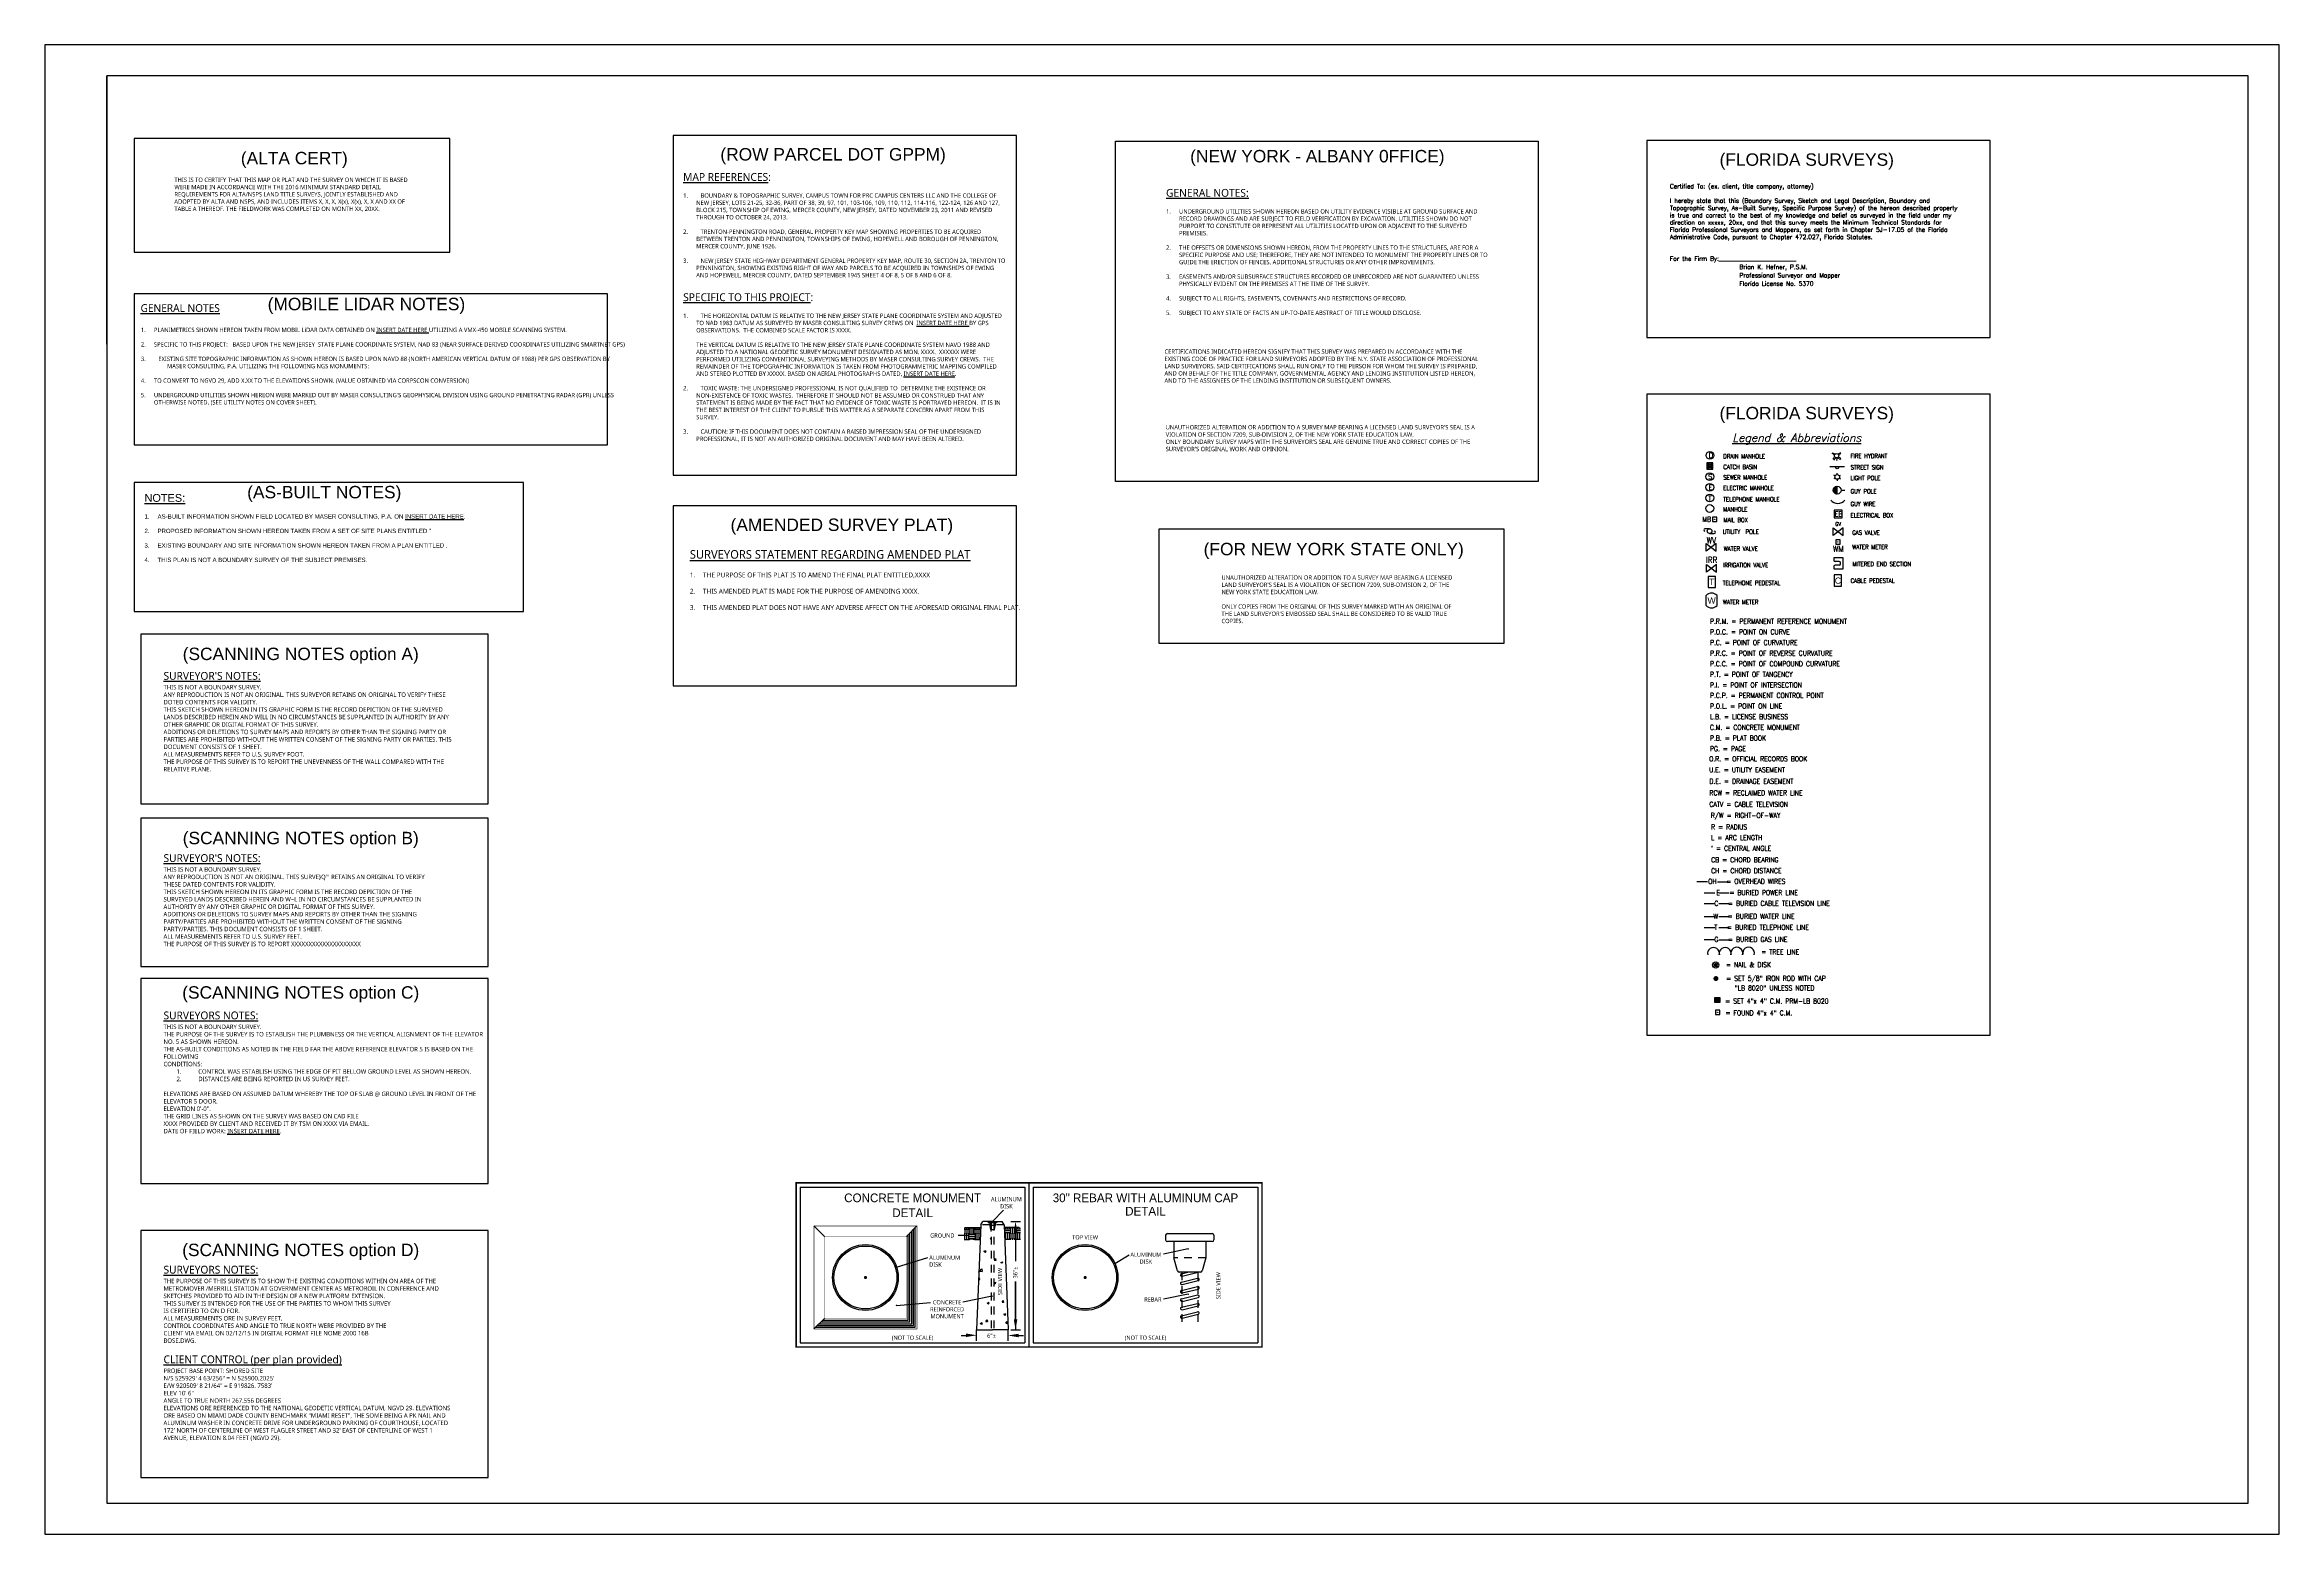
# Paper-space layout 'SURVEY NOTES PG 2' of a CAD drawing. Extents: x 0 to 36, y 0 to 24.
import ezdxf
from ezdxf.enums import TextEntityAlignment as Align

# ---------------------------------------------------------------- set-up
doc = ezdxf.new("R2010")
doc.units = 0
doc.header["$MEASUREMENT"] = 0
doc.linetypes.add('HIDDEN', pattern=[0.375, 0.25, -0.125])
doc.linetypes.add('HIDDEN2', pattern=[0.1875, 0.125, -0.0625])
for name, color, linetype in [('G-ANNO-GENL-GEOM', 1, 'Continuous'), ('G-ANNO-GENL-LGND', 7, 'Continuous'), ('G-ANNO-GENL-TEXT', 9, 'Continuous')]:
    doc.layers.add(name, color=color, linetype=linetype)
doc.layers.get('0').freeze()
doc.styles.add('Existing', font='simplex.shx', dxfattribs={"oblique": 15})
doc.styles.add('Existing-06', font='simplex.shx', dxfattribs={"oblique": 15, "height": 0.06})
doc.styles.add('Existing-08', font='simplex.shx', dxfattribs={"oblique": 15, "height": 0.08})
doc.styles.add('Existing-10', font='simplex.shx', dxfattribs={"oblique": 15, "height": 0.1})
doc.styles.get("Standard").update_dxf_attribs({"font": 'arial.ttf'})
doc.styles.add('Tblock-Text', font='')
doc.styles.add('Tblock-Title', font='')
doc.styles.get('Tblock-Text').set_extended_font_data('Open Sans')
doc.styles.get('Tblock-Title').set_extended_font_data('Merriweather')

# ---------------------------------------------------------------- blocks, each defined once
blk = doc.blocks.new('*X234')
for p, q in [((69.5, 22.78), (70, 22.78)), ((69.5, 22.75), (70, 22.75)), ((69.5, 22.72), (70, 22.72)), ((69.51, 22.81), (69.99, 22.81)), ((69.51, 22.69), (69.99, 22.69)), ((69.52, 22.84), (69.98, 22.84)), ((69.52, 22.66), (69.98, 22.66)), ((69.53, 22.88), (69.97, 22.88)), ((69.53, 22.62), (69.97, 22.62)), ((69.55, 22.91), (69.95, 22.91)), ((69.55, 22.59), (69.95, 22.59)), ((69.58, 22.94), (69.92, 22.94)), ((69.58, 22.56), (69.92, 22.56)), ((69.63, 22.97), (69.87, 22.97)), ((69.63, 22.53), (69.87, 22.53))]:
    blk.add_line(p, q)
blk = doc.blocks.new('dh')
for radius in [0.05, 0.025]:
    blk.add_circle((0, 0), radius)
at = {"xscale": 0.1000000000000227, "yscale": 0.1000000000000227, "zscale": 0.1000000000000227}
blk.add_blockref('*X234', (-6.975, -2.275), dxfattribs=at)
blk = doc.blocks.new('bound')
for p, q in [((0.035, 0.035), (-0.035, 0.035)), ((-0.035, 0.035), (-0.035, -0.035)), ((0.035, -0.035), (0.035, 0.035)), ((-0.035, -0.035), (0.035, -0.035))]:
    blk.add_line(p, q)
blk.add_circle((0, 0), 0.00322)
blk = doc.blocks.new('bound-1')
blk.add_hatch(color=256).paths.add_polyline_path([(0.04, 0.04), (0.04, -0.04), (-0.04, -0.04), (-0.04, 0.04)])
at = {"flags": 128}
blk.add_lwpolyline([(0.04, 0.04), (0.04, -0.04), (-0.04, -0.04), (-0.04, 0.04), (0.04, 0.04)], dxfattribs=at)
blk.add_circle((0, 0), 0.00362)
blk = doc.blocks.new('iron rod')
at = {"const_width": 0.05}
blk.add_lwpolyline([(-0.025, 0, 1), (0.025, 0, 1)], format="xyb", close=True, dxfattribs=at)
blk = doc.blocks.new('A$Cb774d76b')
at = {"layer": 'G-ANNO-GENL-GEOM'}
for p, q in [((-3.685, -0.068), (-3.685, -2.576)), ((-3.685, -0.068), (-0.068, -0.068)), ((-0.068, -0.068), (-0.068, -2.576)), ((0.068, -0.068), (0.068, -2.576)), ((0.068, -0.068), (3.685, -0.068)), ((3.685, -0.068), (3.685, -2.576)), ((-3.465, -0.695), (-3.297, -0.864)), ((-1.974, -0.864), (-1.806, -0.695)), ((-0.779, -0.678), (-0.844, -2.366)), ((-0.779, -0.678), (-0.746, -0.621)), ((-0.59, -0.621), (-0.746, -0.621)), ((-0.657, -0.621), (-0.657, -0.644)), ((-0.522, -0.644), (-0.657, -0.644)), ((-0.634, -0.644), (-0.634, -0.689)), ((-0.634, -0.689), (-0.623, -0.756)), ((-0.544, -0.689), (-0.634, -0.689)), ((-0.59, -0.621), (-0.435, -0.621)), ((-0.588, -0.621), (-0.414, -0.438)), ((-0.556, -0.756), (-0.544, -0.689)), ((-0.544, -0.644), (-0.544, -0.689)), ((-0.522, -0.621), (-0.522, -0.644)), ((-0.401, -0.678), (-0.435, -0.621)), ((-0.401, -0.678), (-0.337, -2.366)), ((-0.295, -0.621), (-0.139, -0.621)), ((-1.141, -0.844), (-0.985, -0.844)), ((-1.045, -0.744), (-0.96, -0.744)), ((-1.045, -0.776), (-0.96, -0.776)), ((-1.045, -0.808), (-0.96, -0.808)), ((-1.045, -0.913), (-0.96, -0.913)), ((-1.034, -0.734), (-1.034, -0.721)), ((-1.034, -0.903), (-1.034, -0.818)), ((-1.03, -0.721), (-0.783, -0.721)), ((-1.003, -0.734), (-1.003, -0.721)), ((-1.003, -0.903), (-1.003, -0.818)), ((-0.971, -0.734), (-0.971, -0.721)), ((-0.971, -0.903), (-0.971, -0.818)), ((-0.96, -0.723), (-0.876, -0.723)), ((-0.96, -0.829), (-0.876, -0.829)), ((-0.96, -0.86), (-0.876, -0.86)), ((-0.96, -0.892), (-0.876, -0.892)), ((-0.95, -0.818), (-0.95, -0.734)), ((-0.95, -0.919), (-0.95, -0.903)), ((-0.918, -0.818), (-0.918, -0.734)), ((-0.918, -0.919), (-0.918, -0.903)), ((-0.887, -0.818), (-0.887, -0.734)), ((-0.887, -0.919), (-0.887, -0.903)), ((-0.876, -0.744), (-0.792, -0.744)), ((-0.876, -0.776), (-0.792, -0.776)), ((-0.876, -0.808), (-0.792, -0.808)), ((-0.876, -0.913), (-0.799, -0.913)), ((-0.865, -0.734), (-0.865, -0.721)), ((-0.865, -0.903), (-0.865, -0.818)), ((-0.834, -0.734), (-0.834, -0.721)), ((-0.834, -0.903), (-0.834, -0.818)), ((-0.802, -0.734), (-0.802, -0.721)), ((-0.802, -0.903), (-0.802, -0.818)), ((-0.792, -0.723), (-0.783, -0.723)), ((-0.612, -0.756), (-0.623, -0.756)), ((-0.556, -0.756), (-0.623, -0.756)), ((-0.623, -0.906), (-0.612, -0.893)), ((-0.623, -0.906), (-0.612, -0.907)), ((-0.617, -0.777), (-0.612, -0.775)), ((-0.617, -0.777), (-0.612, -0.78)), ((-0.157, -0.721), (-0.398, -0.721)), ((-0.389, -0.723), (-0.398, -0.723)), ((-0.305, -0.744), (-0.389, -0.744)), ((-0.305, -0.776), (-0.389, -0.776)), ((-0.305, -0.808), (-0.389, -0.808)), ((-0.305, -0.913), (-0.382, -0.913)), ((-0.379, -0.734), (-0.379, -0.721)), ((-0.379, -0.903), (-0.379, -0.818)), ((-0.347, -0.734), (-0.347, -0.721)), ((-0.347, -0.903), (-0.347, -0.818)), ((-0.316, -0.734), (-0.316, -0.721)), ((-0.316, -0.903), (-0.316, -0.818)), ((-0.221, -0.723), (-0.305, -0.723)), ((-0.221, -0.829), (-0.305, -0.829)), ((-0.221, -0.86), (-0.305, -0.86)), ((-0.221, -0.892), (-0.305, -0.892)), ((-0.294, -0.818), (-0.294, -0.734)), ((-0.294, -0.919), (-0.294, -0.903)), ((-0.263, -0.818), (-0.263, -0.734)), ((-0.263, -0.919), (-0.263, -0.903)), ((-0.231, -0.818), (-0.231, -0.734)), ((-0.231, -0.919), (-0.231, -0.903)), ((-0.136, -0.744), (-0.221, -0.744)), ((-0.136, -0.776), (-0.221, -0.776)), ((-0.136, -0.808), (-0.221, -0.808)), ((-0.136, -0.913), (-0.221, -0.913)), ((-0.217, -0.79), (-0.217, -1.262)), ((-0.21, -0.734), (-0.21, -0.721)), ((-0.21, -0.903), (-0.21, -0.818)), ((-0.178, -0.734), (-0.178, -0.721)), ((-0.178, -0.903), (-0.178, -0.818)), ((-0.147, -0.734), (-0.147, -0.721)), ((-0.147, -0.903), (-0.147, -0.818)), ((2.565, -1.066), (2.167, -1.147)), ((2.201, -0.845), (2.201, -0.921)), ((2.228, -0.818), (2.951, -0.818)), ((2.951, -0.948), (2.228, -0.948)), ((2.33, -0.948), (2.33, -1.207)), ((2.849, -0.948), (2.849, -1.207)), ((2.978, -0.845), (2.978, -0.921)), ((-2.135, -1.358), (-1.633, -1.203)), ((-0.809, -1.441), (-0.801, -1.419)), ((-0.808, -1.419), (-0.804, -1.418)), ((-0.795, -1.422), (-0.76, -1.386)), ((-0.795, -1.422), (-0.755, -1.429)), ((-0.752, -1.43), (-0.757, -1.388)), ((-0.726, -1.103), (-0.695, -1.091)), ((-0.726, -1.103), (-0.704, -1.119)), ((-0.701, -1.12), (-0.692, -1.093)), ((-0.56, -1.245), (-0.539, -1.219)), ((-0.56, -1.245), (-0.533, -1.247)), ((-0.531, -1.249), (-0.536, -1.22)), ((-0.457, -1.285), (-0.426, -1.272)), ((-0.457, -1.285), (-0.442, -1.295)), ((-0.43, -1.295), (-0.423, -1.274)), ((1.381, -1.3), (1.611, -1.159)), ((2.391, -1.419), (2.33, -1.207)), ((2.849, -1.207), (2.788, -1.419)), ((-0.813, -1.545), (-0.799, -1.529)), ((-0.813, -1.556), (-0.794, -1.557)), ((-0.791, -1.559), (-0.796, -1.531)), ((-0.567, -1.611), (-0.535, -1.599)), ((-0.567, -1.611), (-0.545, -1.626)), ((-0.542, -1.628), (-0.533, -1.6)), ((-0.217, -1.592), (-0.217, -2.371)), ((2.565, -1.795), (2.167, -1.877)), ((2.761, -1.441), (2.418, -1.441)), ((2.455, -1.466), (2.556, -1.441)), ((2.455, -1.601), (2.714, -1.537)), ((2.455, -1.736), (2.714, -1.672)), ((2.465, -1.505), (2.724, -1.441)), ((2.465, -1.64), (2.724, -1.576)), ((2.465, -1.775), (2.724, -1.711)), ((-2.135, -1.974), (-1.59, -1.93)), ((-0.594, -1.827), (-1.069, -1.924)), ((-0.676, -1.937), (-0.645, -1.925)), ((-0.676, -1.937), (-0.654, -1.952)), ((-0.651, -1.954), (-0.642, -1.927)), ((-0.435, -1.922), (-0.414, -1.896)), ((-0.435, -1.922), (-0.409, -1.924)), ((-0.406, -1.926), (-0.411, -1.897)), ((-0.408, -2.118), (-0.376, -2.106)), ((-0.408, -2.118), (-0.385, -2.134)), ((-0.383, -2.135), (-0.374, -2.108)), ((2.455, -1.871), (2.714, -1.807)), ((2.455, -2.006), (2.714, -1.942)), ((2.455, -2.141), (2.714, -2.077)), ((2.465, -1.91), (2.724, -1.846)), ((2.465, -2.045), (2.724, -1.981)), ((2.465, -2.18), (2.724, -2.116)), ((-3.465, -2.355), (-3.297, -2.186)), ((-0.844, -2.547), (-0.844, -2.366)), ((-0.844, -2.366), (-0.59, -2.366)), ((-0.786, -2.264), (-0.754, -2.251)), ((-0.786, -2.264), (-0.764, -2.279)), ((-0.761, -2.28), (-0.752, -2.253)), ((-0.696, -2.232), (-0.674, -2.206)), ((-0.696, -2.232), (-0.669, -2.234)), ((-0.666, -2.236), (-0.671, -2.208)), ((-0.337, -2.366), (-0.59, -2.366)), ((-0.373, -2.26), (-0.351, -2.234)), ((-0.373, -2.26), (-0.346, -2.263)), ((-0.343, -2.264), (-0.349, -2.236)), ((-0.337, -2.547), (-0.337, -2.366)), ((-0.295, -2.371), (-0.139, -2.371)), ((-3.685, -2.576), (-0.068, -2.576)), ((0.068, -2.576), (3.685, -2.576))]:
    blk.add_line(p, q, dxfattribs=at)
at = {"layer": 'G-ANNO-GENL-GEOM', "linetype": 'HIDDEN2'}
for p, q in [((-0.401, -0.678), (-0.779, -0.678)), ((-0.612, -0.644), (-0.612, -2.366)), ((-0.567, -0.644), (-0.567, -2.366)), ((2.849, -1.207), (2.33, -1.207)), ((2.46, -1.441), (2.46, -2.276)), ((2.719, -1.441), (2.719, -2.244))]:
    blk.add_line(p, q, dxfattribs=at)
at = {"layer": 'G-ANNO-GENL-GEOM'}
for points, const_width in [([(-3.752, -2.644), (3.752, -2.644), (3.752, 0), (-3.752, 0)], 0.0225), ([(-1.806, -0.695), (-3.465, -0.695), (-3.465, -2.355), (-1.806, -2.355)], 0.0112)]:
    blk.add_lwpolyline(points, close=True, dxfattribs=dict(at, const_width=const_width))
at = {"layer": 'G-ANNO-GENL-GEOM', "const_width": 0.0225}
blk.add_lwpolyline([(0, 0), (0, -2.644)], dxfattribs=at)
at = {"layer": 'G-ANNO-GENL-GEOM'}
for points, const_width in [([(-0.591, -0.625, 1), (-0.584, -0.616, 1)], 0.0112), ([(-0.983, -0.839, 1), (-0.986, -0.85, 1)], 0.0112), ([(2.57, -1.064, 1), (2.56, -1.068, 1)], 0.0112), ([(-2.141, -1.358, 1), (-2.13, -1.358, 1)], 0.0112), ([(1.376, -1.302, 1), (1.386, -1.298, 1)], 0.0112), ([(-2.648, -1.525, 1), (-2.623, -1.525, 1)], 0.0253), ([(0.891, -1.525, 1), (0.916, -1.525, 1)], 0.0253), ([(2.57, -1.793, 1), (2.56, -1.797, 1)], 0.0112), ([(-2.141, -1.974, 1), (-2.13, -1.974, 1)], 0.0112), ([(-0.589, -1.825, 1), (-0.599, -1.829, 1)], 0.0112)]:
    blk.add_lwpolyline(points, format="xyb", close=True, dxfattribs=dict(at, const_width=const_width))
for points in [[(-3.437, -2.327), (-1.834, -2.327), (-1.834, -0.723)], [(-3.409, -2.299), (-1.862, -2.299), (-1.862, -0.751)], [(-3.381, -2.271), (-3.381, -2.271), (-1.89, -2.271), (-1.89, -0.779)], [(-3.353, -2.242), (-3.353, -2.242), (-1.918, -2.242), (-1.918, -0.808)], [(-3.325, -2.214), (-3.325, -2.214), (-1.946, -2.214), (-1.946, -0.836)], [(-0.217, -2.202), (-0.217, -1.592)], [(-1.094, -2.46), (-1.013, -2.46)], [(-0.169, -2.46), (-0.088, -2.46)]]:
    blk.add_lwpolyline(points, dxfattribs=at)
at = {"layer": 'G-ANNO-GENL-GEOM', "linetype": 'HIDDEN', "const_width": 0.00562}
blk.add_lwpolyline([(-1.974, -0.864), (-3.297, -0.864), (-3.297, -2.186), (-1.974, -2.186)], close=True, dxfattribs=at)
at = {"layer": 'G-ANNO-GENL-GEOM'}
for centre, radius in [((-2.636, -1.525), 0.53), ((-2.636, -1.525), 0.507), ((0.903, -1.525), 0.53), ((0.903, -1.525), 0.507)]:
    blk.add_circle(centre, radius, dxfattribs=at)
for centre, radius, start, end in [((2.228, -0.845), 0.027, 90, 180), ((2.228, -0.921), 0.027, 180, 270), ((2.951, -0.845), 0.027, 0, 90), ((2.951, -0.921), 0.027, 270, 0), ((2.418, -1.414), 0.027, 189.4623, 270), ((2.761, -1.414), 0.027, 270, 350.5377), ((2.46, -1.486), 0.0203, 103.8402, 283.8402), ((2.46, -1.621), 0.0203, 103.8402, 283.8402), ((2.46, -1.756), 0.0203, 103.8402, 283.8402), ((2.719, -1.557), 0.0203, 283.8402, 103.8402), ((2.719, -1.692), 0.0203, 283.8402, 103.8402), ((2.719, -1.422), 0.0203, 283.8402, 287.1734), ((2.46, -1.891), 0.0203, 103.8402, 283.8402), ((2.46, -2.026), 0.0203, 103.8402, 283.8402), ((2.46, -2.161), 0.0203, 103.8402, 283.8402), ((2.719, -1.827), 0.0203, 283.8402, 103.8402), ((2.719, -1.962), 0.0203, 283.8402, 103.8402), ((2.719, -2.097), 0.0203, 283.8402, 103.8402)]:
    blk.add_arc(centre, radius, start, end, dxfattribs=at)
for points in [[(-0.245, -0.79), (-0.217, -0.621), (-0.189, -0.79)], [(-1.013, -2.428), (-0.844, -2.456), (-1.013, -2.485)], [(-0.169, -2.488), (-0.338, -2.46), (-0.169, -2.432)], [(-0.189, -2.202), (-0.217, -2.371), (-0.245, -2.202)]]:
    blk.add_solid(points, dxfattribs=at)
at = {"style": 'Tblock-Text'}
for tag, p in [('MONTH-YEAR', (-2.636, -1.762)), ('MONTH-YEAR', (0.903, -1.762)), ('#', (-2.636, -1.874)), ('#', (0.903, -1.874))]:
    blk.add_attdef(tag, text='', height=0.07, dxfattribs=at).set_placement(p, align=Align.MIDDLE)
at = {"layer": 'G-ANNO-GENL-GEOM', "style": 'Tblock-Title'}
for s, p in [('CONCRETE MONUMENT', (-1.876, -0.312)), ('30" REBAR WITH ALUMINUM CAP', (1.876, -0.312)), ('DETAIL', (-1.876, -0.553)), ('DETAIL', (1.876, -0.527))]:
    blk.add_text(s, height=0.14, dxfattribs=at).set_placement(p, align=Align.CENTER)
at = {"layer": 'G-ANNO-GENL-GEOM', "style": 'Tblock-Text'}
for s, p in [('GROUND', (-1.593, -0.882)), ('REBAR', (1.856, -1.913)), ('6"%%P', (-0.675, -2.497))]:
    blk.add_text(s, height=0.0675, dxfattribs=at).set_placement(p)
blk.add_text('TOP VIEW', height=0.0675, dxfattribs=at).set_placement((0.903, -0.932), align=Align.BOTTOM_CENTER)
for s, p in [('SIDE VIEW', (-0.433, -1.807)), ('36"%%P', (-0.188, -1.54)), ('SIDE VIEW', (3.083, -1.875))]:
    blk.add_text(s, height=0.0675, rotation=90, dxfattribs=at).set_placement(p)
for p in [(-1.876, -2.495), (1.876, -2.495)]:
    blk.add_text('(NOT TO SCALE)', height=0.0675, dxfattribs=at).set_placement(p, align=Align.MIDDLE_CENTER)
at = {"layer": 'G-ANNO-GENL-GEOM', "char_height": 0.0675, "style": 'Tblock-Text'}
for s, insert, width, attachment_point in [('ALUMINUM DISK', (-0.365, -0.231), 0.54002, 2), ('ALUMINUM DISK', (-1.608, -1.171), 0.57126, 1), ('ALUMINUM DISK', (1.882, -1.123), 0.54002, 2), ('CONCRETE REINFORCED MONUMENT', (-1.32, -1.891), 0.57126, 2)]:
    blk.add_mtext(s, dxfattribs=dict(at, insert=insert, width=width, attachment_point=attachment_point))

psp = doc.layouts.new('SURVEY NOTES PG 2')

# ---------------------------------------------------------------- hatches: boundary and pattern name
at = {"layer": 'G-ANNO-GENL-LGND'}
h = psp.add_hatch(dxfattribs=at)
h.set_pattern_fill('ANSI31', color=256, scale=0.01, style=0)
h.set_pattern_definition([(45, (-4.0230002, 1.2211024), (-0.000883883476, 0.000883883476), [])])
edge = h.paths.add_edge_path()
edge.add_arc((28.877, 16.822), 0.0625, 90.3664, 269.6336)
edge.add_line((28.877, 16.759), (28.877, 16.884))

# ---------------------------------------------------------------- linework, layer by layer
for p, q in [((28.797, 17.411), (28.802, 17.421)), ((28.836, 17.393), (28.797, 17.411)), ((28.843, 17.403), (28.802, 17.421)), ((28.932, 17.426), (28.892, 17.404)), ((28.899, 17.395), (28.937, 17.416)), ((28.937, 17.416), (28.932, 17.426)), ((26.875, 17.262), (26.775, 17.262)), ((26.775, 17.262), (26.775, 17.162)), ((26.875, 17.237), (26.775, 17.237)), ((26.875, 17.212), (26.775, 17.212)), ((26.875, 17.187), (26.775, 17.187)), ((26.775, 17.162), (26.875, 17.162)), ((26.8, 17.262), (26.8, 17.162)), ((26.825, 17.262), (26.825, 17.162)), ((26.85, 17.262), (26.85, 17.162)), ((26.875, 17.162), (26.875, 17.262)), ((28.757, 17.205), (28.997, 17.205)), ((28.845, 17.054), (28.826, 17.065)), ((28.845, 17.017), (28.826, 17.005)), ((28.878, 17.073), (28.878, 17.095)), ((28.878, 16.998), (28.878, 16.975)), ((28.91, 17.054), (28.929, 17.065)), ((28.91, 17.017), (28.929, 17.005)), ((28.94, 16.822), (29.003, 16.822)), ((26.821, 16.201), (26.746, 16.201)), ((28.973, 16.214), (28.814, 16.09)), ((28.814, 16.214), (28.973, 16.09)), ((28.814, 16.09), (28.814, 16.214)), ((28.957, 16.503), (28.829, 16.503)), ((28.829, 16.503), (28.829, 16.376)), ((28.829, 16.376), (28.957, 16.376)), ((28.957, 16.376), (28.957, 16.503)), ((28.973, 16.09), (28.973, 16.214)), ((26.821, 16.126), (26.896, 16.126)), ((26.774, 15.503), (26.774, 15.626)), ((26.774, 15.626), (26.933, 15.503)), ((26.933, 15.626), (26.774, 15.503)), ((26.933, 15.503), (26.933, 15.626)), ((28.824, 15.735), (28.824, 15.694)), ((28.974, 15.735), (28.824, 15.735)), ((28.824, 15.594), (28.824, 15.554)), ((28.824, 15.554), (28.974, 15.554)), ((28.911, 15.674), (28.844, 15.674)), ((28.911, 15.614), (28.844, 15.614)), ((28.931, 15.634), (28.931, 15.654)), ((28.974, 15.554), (28.974, 15.735)), ((26.615, 10.52), (26.787, 10.52)), ((26.951, 10.515), (27.115, 10.515)), ((26.734, 10.336), (26.906, 10.336)), ((26.734, 10.161), (26.906, 10.161)), ((26.971, 10.335), (27.135, 10.335)), ((26.971, 10.161), (27.135, 10.161)), ((26.734, 9.954), (26.906, 9.954)), ((26.734, 9.775), (26.906, 9.775)), ((26.971, 9.954), (27.135, 9.954)), ((26.971, 9.775), (27.135, 9.775)), ((26.734, 9.581), (26.906, 9.581)), ((26.971, 9.58), (27.135, 9.58))]:
    psp.add_line(p, q, dxfattribs=at)
for points in [[(26.87, 16.318), (26.94, 16.318), (26.94, 16.388), (26.87, 16.388)], [(28.853, 15.95), (28.923, 15.95), (28.923, 16.021), (28.853, 16.021)], [(28.831, 15.278), (28.949, 15.278), (28.949, 15.461), (28.831, 15.461)]]:
    psp.add_lwpolyline(points, close=True, dxfattribs=at)
at = {"layer": 'G-ANNO-GENL-LGND', "flags": 128}
psp.add_lwpolyline([(26.926, 15.962), (26.766, 15.839), (26.766, 15.962), (26.926, 15.839)], close=True, dxfattribs=at)
at = {"layer": 'G-ANNO-GENL-LGND'}
for centre, radius in [((26.828, 17.383), 0.0625), ((28.868, 17.378), 0.0352), ((26.825, 17.039), 0.0625), ((26.825, 16.869), 0.0625), ((28.878, 17.035), 0.0375), ((28.877, 17.185), 0.02), ((26.825, 16.697), 0.0625), ((26.825, 16.528), 0.0625), ((28.877, 16.822), 0.0625), ((26.821, 16.164), 0.0375), ((26.905, 16.353), 0.00322), ((28.888, 15.986), 0.00322)]:
    psp.add_circle(centre, radius, dxfattribs=at)
for centre, radius, start, end in [((28.887, 16.751), 0.143, 218.0158, 321.9842), ((26.746, 16.182), 0.0187, 90, 270), ((26.896, 16.145), 0.0187, 270, 90), ((28.844, 15.694), 0.02, 180, 270), ((28.844, 15.594), 0.02, 90, 180), ((28.911, 15.654), 0.02, 360, 90), ((28.911, 15.634), 0.02, 270, 360), ((26.884, 9.36), 0.0953, 344.3983, 194.4661), ((27.073, 9.36), 0.0953, 344.3983, 194.4661), ((27.26, 9.363), 0.0953, 344.3983, 194.4661), ((27.45, 9.363), 0.0953, 344.3983, 194.4661)]:
    psp.add_arc(centre, radius, start, end, dxfattribs=at)
at = {"layer": 'G-ANNO-GENL-TEXT'}
for p in [(4, 23.5), (1, 19.176)]:
    psp.add_line(p, (1, 23.5), dxfattribs=at)
for points in [[(0, 0), (36, 0), (36, 24), (0, 24)], [(1, 0.5), (35.5, 0.5), (35.5, 23.5), (1, 23.5)], [(1.444, 20.657), (6.528, 20.657), (6.528, 22.491), (1.444, 22.491)], [(10.125, 17.063), (15.655, 17.063), (15.655, 22.539), (10.125, 22.539)], [(17.253, 22.447), (24.059, 22.447), (24.059, 16.965), (17.253, 16.965)], [(25.811, 19.28), (31.34, 19.28), (31.34, 22.454), (25.811, 22.454)], [(1.444, 17.553), (9.066, 17.553), (9.066, 19.984), (1.444, 19.984)], [(1.444, 14.869), (7.711, 14.869), (7.711, 16.945), (1.444, 16.945)], [(10.125, 13.668), (15.655, 13.668), (15.655, 16.57), (10.125, 16.57)], [(17.949, 14.358), (23.51, 14.358), (23.51, 16.193), (17.949, 16.193)], [(1.549, 11.769), (7.144, 11.769), (7.144, 14.504), (1.549, 14.504)], [(1.549, 9.148), (7.144, 9.148), (7.144, 11.537), (1.549, 11.537)], [(1.549, 5.651), (7.144, 5.651), (7.144, 8.957), (1.549, 8.957)], [(1.549, 0.916), (7.144, 0.916), (7.144, 4.894), (1.549, 4.894)]]:
    psp.add_lwpolyline(points, close=True, dxfattribs=at)

# ---------------------------------------------------------------- block references
at = {"layer": 'G-ANNO-GENL-GEOM'}
psp.add_blockref('A$Cb774d76b', (15.858, 5.663), dxfattribs=at)
at = {"layer": 'G-ANNO-GENL-LGND'}
for name, p in [('dh', (26.921, 9.174)), ('bound-1', (26.946, 8.607)), ('bound', (26.95, 8.41))]:
    psp.add_blockref(name, p, dxfattribs=at)
at = {"layer": 'G-ANNO-GENL-LGND', "xscale": 0.7999999999999972, "yscale": 0.7999999999999972, "zscale": 0.7999999999999972}
psp.add_blockref('iron rod', (26.924, 8.954), dxfattribs=at)

# ---------------------------------------------------------------- texts
at = {"layer": 'G-ANNO-GENL-LGND', "style": 'Existing-10'}
for s, p in [('D', (26.808, 17.344)), ('S', (26.798, 17.001)), ('T', (26.8, 16.651)), ('E', (26.804, 16.827))]:
    psp.add_text(s, height=0.08, dxfattribs=at).set_placement(p)
at = {"layer": 'G-ANNO-GENL-LGND', "style": 'Existing-06', "width": 0.85}
for s, height, p in [('DRAIN MANHOLE', 0.07, (27.043, 17.335)), ('FIRE HYDRANT', 0.07, (29.093, 17.339)), ('CATCH BASIN', 0.07, (27.043, 17.163)), ('SEWER MANHOLE', 0.07, (27.043, 16.992)), ('STREET SIGN', 0.07, (29.093, 17.156)), ('LIGHT POLE', 0.07, (29.093, 16.984)), ('TELEPHONE MANHOLE', 0.07, (27.043, 16.642)), ('ELECTRIC MANHOLE', 0.07, (27.043, 16.821)), ('GUY POLE', 0.07, (29.093, 16.769)), ('GUY WIRE', 0.07, (29.093, 16.565)), ('MANHOLE', 0.07, (27.043, 16.478)), ('MAIL BOX', 0.07, (27.046, 16.308)), ('ELECTRICAL BOX', 0.07, (29.093, 16.383)), ('WV', 0.1, (26.773, 15.964)), ('UTILITY  POLE', 0.07, (27.034, 16.117)), ('WATER VALVE', 0.07, (27.05, 15.844)), ('WATER METER', 0.07, (29.119, 15.873)), ('GAS VALVE', 0.07, (29.119, 16.104)), ('IRR', 0.1, (26.764, 15.65)), ('IRRIGATION VALVE', 0.07, (27.038, 15.58)), ('MITERED END SECTION', 0.07, (29.125, 15.598)), ('TELEPHONE PEDESTAL', 0.07, (27.033, 15.294)), ('CABLE PEDESTAL', 0.07, (29.093, 15.328)), ('WATER METER', 0.07, (27.036, 14.984)), ('P.R.M. = PERMANENT REFERENCE MONUMENT', 0.08, (26.827, 14.671)), ('P.O.C. = POINT ON CURVE', 0.08, (26.827, 14.499)), ('P.C. = POINT OF CURVATURE', 0.08, (26.827, 14.328)), ('P.R.C. = POINT OF REVERSE CURVATURE', 0.08, (26.827, 14.156)), ('P.C.C. = POINT OF COMPOUND CURVATURE', 0.08, (26.827, 13.985)), ('P.T. = POINT OF TANGENCY', 0.08, (26.827, 13.814)), ('P.I. = POINT OF INTERSECTION', 0.08, (26.827, 13.644)), ('P.C.P. = PERMANENT CONTROL POINT', 0.08, (26.827, 13.475)), ('P.O.L. = POINT ON LINE', 0.08, (26.827, 13.303)), ('C.M. = CONCRETE MONUMENT', 0.08, (26.827, 12.96)), ('L.B. = LICENSE BUSINESS', 0.08, (26.827, 13.132)), ('P.B. = PLAT BOOK', 0.08, (26.827, 12.788)), ('PG. = PAGE', 0.08, (26.827, 12.616)), ('O.R. = OFFICIAL RECORDS BOOK', 0.08, (26.814, 12.454)), ('U.E. = UTILITY EASEMENT', 0.08, (26.814, 12.277)), ('D.E. = DRAINAGE EASEMENT', 0.08, (26.819, 12.093)), ('RCW = RECLAIMED WATER LINE', 0.08, (26.819, 11.906)), ('CATV = CABLE TELEVISION', 0.08, (26.819, 11.722)), ('R/W = RIGHT-OF-WAY', 0.08, (26.841, 11.542)), ('R = RADIUS', 0.08, (26.846, 11.356)), ('L = ARC LENGTH', 0.08, (26.846, 11.184)), ('CB = CHORD BEARING', 0.08, (26.846, 10.827)), ('` = CENTRAL ANGLE', 0.08, (26.846, 11.012)), (' OH   = OVERHEAD WIRES', 0.08, (26.749, 10.479)), ('CH = CHORD DISTANCE', 0.08, (26.846, 10.65)), (' C   = BURIED CABLE TELEVISION LINE', 0.08, (26.85, 10.125)), ('E   = BURIED POWER LINE', 0.08, (26.93, 10.299)), (' W   = BURIED WATER LINE', 0.08, (26.835, 9.918)), (' T   = BURIED TELEPHONE LINE', 0.08, (26.85, 9.739)), (' G   = BURIED GAS LINE', 0.08, (26.85, 9.544)), ('= TREE LINE', 0.08, (27.654, 9.343)), ('= NAIL & DISK', 0.08, (27.087, 9.137)), ('= SET 5/8" IRON ROD WITH CAP', 0.08, (27.089, 8.916)), ('"LB 8020" UNLESS NOTED', 0.08, (27.226, 8.762)), (' = SET 4"x 4" C.M. PRM-LB 8020', 0.08, (27.024, 8.551)), (' = FOUND 4"x 4" C.M.', 0.08, (27.029, 8.361))]:
    psp.add_text(s, height=height, dxfattribs=at).set_placement(p)
at = {"layer": 'G-ANNO-GENL-LGND', "style": 'Existing'}
for s, rotation, p in [('H', 317.1232, (28.814, 17.316)), ('Y', 2.1232, (28.873, 17.294)), ('D', 47.1232, (28.931, 17.323))]:
    psp.add_text(s, height=0.0375, rotation=rotation, dxfattribs=at).set_placement(p, align=Align.CENTER)
at = {"layer": 'G-ANNO-GENL-LGND', "style": 'Existing-06'}
psp.add_text('GV', height=0.0556, dxfattribs=at).set_placement((28.893, 16.25), align=Align.CENTER)
at = {"layer": 'G-ANNO-GENL-LGND'}
psp.add_text('C', height=0.101, dxfattribs=at).set_placement((28.889, 15.365), align=Align.MIDDLE_CENTER)
at = {"layer": 'G-ANNO-GENL-LGND', "color": 1, "insert": (28.387, 18.034), "char_height": 0.2, "attachment_point": 5}
psp.add_mtext_dynamic_manual_height_columns('(FLORIDA SURVEYS)', width=4.91432, gutter_width=1, heights=[0], dxfattribs=at)
at = {"layer": 'G-ANNO-GENL-LGND', "insert": (28.227, 17.733), "char_height": 0.13, "width": 3.03442, "attachment_point": 2, "style": 'Existing-06'}
psp.add_mtext('{\\LLegend & Abbreviations}', dxfattribs=at)
at = {"layer": 'G-ANNO-GENL-LGND', "width": 0.85}
for tag, p, s, height, style in [('MB', (26.706, 16.315), 'MB', 0.08, 'Existing-08'), ('WM', (28.809, 15.827), 'WM', 0.1, 'Existing-06')]:
    psp.add_attdef(tag, p, s, height=height, dxfattribs=dict(at, style=style))
at = {"layer": 'G-ANNO-GENL-LGND', "style": 'Existing-08', "width": 0.85, "flags": 8}
psp.add_attdef('EB', (28.84, 16.398), 'EB', height=0.08, dxfattribs=at)
at = {"layer": 'G-ANNO-GENL-TEXT', "color": 1, "char_height": 0.2, "attachment_point": 5}
for s, width, insert in [('(ROW PARCEL DOT GPPM)', 4.91432, (12.701, 22.204)), ('(ALTA CERT)', 4.91432, (4.021, 22.143)), ('(NEW YORK - ALBANY 0FFICE)', 4.91432, (20.503, 22.174)), ('(FLORIDA SURVEYS)', 4.91432, (28.387, 22.119)), ('(MOBILE LIDAR NOTES)', 4.91432, (5.183, 19.792)), ('(AS-BUILT NOTES)', 4.91432, (4.504, 16.761)), ('(AMENDED SURVEY PLAT)', 5.15038, (12.842, 16.235)), ('(FOR NEW YORK STATE ONLY)', 4.91432, (20.766, 15.844)), ('(SCANNING NOTES option A)', 4.91432, (4.125, 14.155)), ('(SCANNING NOTES option B)', 4.91432, (4.125, 11.188)), ('(SCANNING NOTES option C)', 4.91432, (4.125, 8.7)), ('(SCANNING NOTES option D)', 4.91432, (4.125, 4.552))]:
    psp.add_mtext_dynamic_manual_height_columns(s, width=width, gutter_width=1, heights=[0], dxfattribs=dict(at, insert=insert))
at = {"layer": 'G-ANNO-GENL-TEXT', "char_height": 0.07, "attachment_point": 1, "style": 'Tblock-Text'}
for s, insert, width in [('THIS IS TO CERTIFY THAT THIS MAP OR PLAT AND THE SURVEY ON WHICH IT IS BASED WERE MADE IN ACCORDANCE WITH THE 2016 MINIMUM STANDARD DETAIL REQUIREMENTS FOR ALTA/NSPS LAND TITLE SURVEYS, JOINTLY ESTABLISHED AND ADOPTED BY ALTA AND NSPS, AND INCLUDES ITEMS X, X, X, X(x), X(x), X, X AND XX OF TABLE A THEREOF. THE FIELDWORK WAS COMPLETED ON MONTH XX, 20XX.', (2.089, 21.858), 3.73268), ('{\\H1.8x;\\LMAP REFERENCES\\l:\\P}\\P\\pxi-3,l3;1.^IBOUNDARY & TOPOGRAPHIC SURVEY, CAMPUS TOWN FOR PRC CAMPUS CENTERS LLC AND THE COLLEGE OF NEW JERSEY, LOTS 21-25, 32-36, PART OF 38, 39, 97, 101, 103-106, 109, 110, 112, 114-116, 122-124, 126 AND 127, BLOCK 215, TOWNSHIP OF EWING, MERCER COUNTY, NEW JERSEY, DATED NOVEMBER 23, 2011 AND REVISED THROUGH TO OCTOBER 24, 2013.\\P\\pi0,l0;\\P\\pi-3,l3;2.^ITRENTON-PENNINGTON ROAD, GENERAL PROPERTY KEY MAP SHOWING PROPERTIES TO BE ACQUIRED BETWEEN TRENTON AND PENNINGTON, TOWNSHIPS OF EWING, HOPEWELL AND BOROUGH OF PENNINGTON, MERCER COUNTY, JUNE 1926.\\P\\pi0,l0;\\P\\pi-3,l3;3.^INEW JERSEY STATE HIGHWAY DEPARTMENT GENERAL PROPERTY KEY MAP, ROUTE 30, SECTION 2A, TRENTON TO PENNINGTON, SHOWING EXISTING RIGHT OF WAY AND PARCELS TO BE ACQUIRED IN TOWNSHIPS OF EWING AND HOPEWELL, MERCER COUNTY, DATED SEPTEMBER 1945 SHEET 4 OF 8, 5 OF 8 AND 6 OF 8.\\P\\pi0,l0;{\\H1.8x;\\P\\LSPECIFIC TO THIS PROJECT\\l:\\H0.55556x;\\C4;\\P}\\P\\pi-3,l3;1.^ITHE HORIZONTAL DATUM IS RELATIVE TO THE NEW JERSEY STATE PLANE COORDINATE SYSTEM AND ADJUSTED TO NAD 1983 DATUM AS SURVEYED BY MASER CONSULTING SURVEY CREWS ON {\\L\\C2; INSERT DATE HERE }BY GPS OBSERVATIONS.  THE COMBINED SCALE FACTOR IS XXXX.\\P\\P\\pi0;THE VERTICAL DATUM IS RELATIVE TO THE NEW JERSEY STATE PLANE COORDINATE SYSTEM NAVD 1988 AND ADJUSTED TO A NATIONAL GEODETIC SURVEY MONUMENT DESIGNATED AS MON. XXXX.  XXXXXX WERE PERFORMED UTILIZING CONVENTIONAL SURVEYING METHODS BY MASER CONSULTING SURVEY CREWS.  THE REMAINDER OF THE TOPOGRAPHIC INFORMATION IS TAKEN FROM PHOTOGRAMMETRIC MAPPING COMPILED AND STEREO PLOTTED BY XXXXX. BASED ON AERIAL PHOTOGRAPHS DATED, {\\L\\C2;INSERT DATE HERE}.  \\P\\P\\pi-3;2.^ITOXIC WASTE: THE UNDERSIGNED PROFESSIONAL IS NOT QUALIFIED TO  DETERMINE THE EXISTENCE OR NON-EXISTENCE OF TOXIC WASTES.  THEREFORE IT SHOULD NOT BE ASSUMED OR CONSTRUED THAT ANY STATEMENT IS BEING MADE BY THE FACT THAT NO EVIDENCE OF TOXIC WASTE IS PORTRAYED HEREON.  IT IS IN THE BEST INTEREST OF THE CLIENT TO PURSUE THIS MATTER AS A SEPARATE CONCERN APART FROM THIS SURVEY.\\P\\pi0,l0;\\P\\pi-3,l3;3.^ICAUTION: IF THIS DOCUMENT DOES NOT CONTAIN A RAISED IMPRESSION SEAL OF THE UNDERSIGNED PROFESSIONAL, IT IS NOT AN AUTHORIZED ORIGINAL DOCUMENT AND MAY HAVE BEEN ALTERED.\\P\\pi0; {\\C0;  }', (10.286, 21.932), 5.07989), ('{\\H1.8x;\\LGENERAL NOTES:\\P}\\P\\pxi-3,l3,t3;1.^IUNDERGROUND UTILITIES SHOWN HEREON BASED ON UTILITY EVIDENCE VISIBLE AT GROUND SURFACE AND RECORD DRAWINGS AND ARE SUBJECT TO FIELD VERIFICATION BY EXCAVATION. UTILITIES SHOWN DO NOT PURPORT TO CONSTITUTE OR REPRESENT ALL UTILITIES LOCATED UPON OR ADJACENT TO THE SURVEYED PREMISES.\\P\\pi0,l0,tz;\\P\\pi-3,l3,t3;2.^ITHE OFFSETS OR DIMENSIONS SHOWN HEREON, FROM THE PROPERTY LINES TO THE STRUCTURES, ARE FOR A SPECIFIC PURPOSE AND USE; THEREFORE, THEY ARE NOT INTENDED TO MONUMENT THE PROPERTY LINES OR TO GUIDE THE ERECTION OF FENCES, ADDITIONAL STRUCTURES OR ANY OTHER IMPROVEMENTS.\\P\\pi0,l0,tz;\\P\\pi-3,l3,t3;3.^IEASEMENTS AND/OR SUBSURFACE STRUCTURES RECORDED OR UNRECORDED ARE NOT GUARANTEED UNLESS PHYSICALLY EVIDENT ON THE PREMISES AT THE TIME OF THE SURVEY.\\P\\pi0,l0,tz;\\P\\pi-3,l3,t3;4.^ISUBJECT TO ALL RIGHTS, EASEMENTS, COVENANTS AND RESTRICTIONS OF RECORD.\\P\\pi0,l0,tz;\\P\\pi-3,l3,t3;5.^ISUBJECT TO ANY STATE OF FACTS AN UP-TO-DATE ABSTRACT OF TITLE WOULD DISCLOSE.', (18.065, 21.676), 5.07989), ('{\\Fsimplex|c0;Certified To: (ex. client, title company, attorney)\\P\\PI hereby state that this (Boundary Survey, Sketch and Legal Description, Boundary and Topographic Survey, As-Built Survey, Specific Purpose Survey) of the hereon described property is true and correct to the best of my knowledge and belief as surveyed in the field under my direction on xxxxx, 20xx, and that this survey meets the Minimum Technical Standards for Florida Professional Surveyors and Mappers, as set forth in Chapter 5J-17.05 of the Florida Administrative Code, pursuant to Chapter 472.027, Florida Statutes.\\P\\P\\P\\pxsm1.15;For the Firm By:__________________________\\P^I^I^I^IBrian K. Hefner, P.S.M.\\P^I^I^I^IProfessional Surveyor and Mapper\\P^I^I^I^IFlorida License No. 5370}', (26.182, 21.755), 5.07989), ("\\pxi-3,l3,t3;1.^IPLANIMETRICS SHOWN HEREON TAKEN FROM MOBIL LiDAR DATA OBTAINED ON {\\L\\C2;INSERT DATE HERE} UTILIZING A VMX-450 MOBILE SCANNING SYSTEM.\\P\\pi-2,l2,tz;\\P\\pi-3,l3,t3;{\\C5;2.^ISPECIFIC TO THIS PROJECT:\\C4; \\fArial|b0|i0|c0|p34;\\C256; } BASED UPON THE NEW JERSEY  STATE PLANE COORDINATE SYSTEM, NAD 83 (NEAR SURFACE DERIVED COORDINATES UTILIZING SMARTNET GPS)\\P\\pi-6,l6,tz;{\\fArial|b0|i0|c0|p34;\\P\\pi-3,l3,t3;}3.^IEXISTING SITE TOPOGRAPHIC INFORMATION AS SHOWN HEREON IS BASED UPON NAVD 88 (NORTH AMERICAN VERTICAL DATUM OF 1988) PER GPS OBSERVATION BY MASER CONSULTING, P.A. UTILIZING THE FOLLOWING NGS MONUMENTS:\\P\\pi-2,l2,tz;\\P\\pi-3,l3,t3;4.^ITO CONVERT TO NGVD 29, ADD X.XX TO THE ELEVATIONS SHOWN. (VALUE OBTAINED VIA CORPSCON CONVERSION)\\P\\pi-2,l2,tz;\\P\\pi-3,l3,t3;5.^IUNDERGROUND UTILITIES SHOWN HEREON WERE MARKED OUT BY MASER CONSULTING'S GEOPHYSICAL DIVISION USING GROUND PENETRATING RADAR (GPR) UNLESS OTHERWISE NOTED. (SEE UTILITY NOTES ON COVER SHEET).", (1.55, 19.44), 7.44889), ('CERTIFICATIONS INDICATED HEREON SIGNIFY THAT THIS SURVEY WAS PREPARED IN ACCORDANCE WITH THE EXISTING CODE OF PRACTICE FOR LAND SURVEYORS ADOPTED BY THE N.Y. STATE ASSOCIATION OF PROFESSIONAL LAND SURVEYORS. SAID CERTIFICATIONS SHALL RUN ONLY TO THE PERSON FOR WHOM THE SURVEY IS PREPARED, AND ON BEHALF OF THE TITLE COMPANY, GOVERNMENTAL AGENCY AND LENDING INSTITUTION LISTED HEREON, AND TO THE ASSIGNEES OF THE LENDING INSTITUTION OR SUBSEQUENT OWNERS.', (18.04, 19.09), 5.07989), ("\\pxb0.41667,a0.41667;UNAUTHORIZED ALTERATION OR ADDITION TO A SURVEY MAP BEARING A LICENSED LAND SURVEYOR'S SEAL IS A VIOLATION OF SECTION 7209, SUB-DIVISION 2, OF THE NEW YORK STATE EDUCATION LAW. \\PONLY BOUNDARY SURVEY MAPS WITH THE SURVEYOR'S SEAL ARE GENUINE TRUE AND CORRECT COPIES OF THE SURVEYOR'S ORIGINAL WORK AND OPINION. ", (18.059, 17.871), 5.07989), ('{\\H1.9688x;\\LSURVEYORS STATEMENT REGARDING AMENDED PLAT\\P\\H0.57143x;\\l\\P\\pxi-3,l3,t3;1.^ITHE PURPOSE OF THIS PLAT IS TO AMEND THE FINAL PLAT ENTITLED,XXXX\\P\\pi0,l0,tz;\\P\\pi-3,l3,t3;2.^ITHIS AMENDED PLAT IS MADE FOR THE PURPOSE OF AMENDING XXXX.\\P\\pi0,l0,tz;\\P\\pi-3,l3,t3;3.^ITHIS AMENDED PLAT DOES NOT HAVE ANY ADVERSE AFFECT ON THE AFORESAID ORIGINAL FINAL PLAT.}', (10.393, 15.857), 5.07989), ("{\\H1.8x;\\LSURVEYOR'S NOTES:\\P\\H0.57143x;\\lTHIS IS NOT A BOUNDARY SURVEY.\\PANY REPRODUCTION IS NOT AN ORIGINAL. THIS SURVEYOR RETAINS ON ORIGINAL TO VERIFY THESE DOTED CONTENTS FOR VALIDITY.\\PTHIS SKETCH SHOWN HEREON IN ITS GRAPHIC FORM IS THE RECORD DEPICTION OF THE SURVEYED LANDS DESCRIBED HEREIN AND WILL IN NO CIRCUMSTANCES BE SUPPLANTED IN AUTHORITY BY ANY OTHER GRAPHIC OR DIGITAL FORMAT OF THIS SURVEY.\\PADDITIONS OR DELETIONS TO SURVEY MAPS AND REPORTS BY OTHER THAN THE SIGNING PARTY OR PARTIES ARE PROHIBITED WITHOUT THE WRITTEN CONSENT OF THE SIGNING PARTY OR PARTIES. THIS DOCUMENT CONSISTS OF 1 SHEET.\\PALL MEASUREMENTS REFER TO U.S. SURVEY FOOT.\\PTHE PURPOSE OF THIS SURVEY IS TO REPORT THE UNEVENNESS OF THE WALL COMPARED WITH THE RELATIVE PLANE.}", (1.914, 13.894), 4.56596), ('\\pxb0.25;{\\H1.8x;\\LSURVEYOR\'S NOTES:\\P\\H0.57143x;\\lTHIS IS NOT A BOUNDARY SURVEY.\\PANY REPRODUCTION IS NOT AN ORIGINAL. THIS SURVE\\}Q\'" RETAINS AN ORIGINAL TO VERIFY THESE DATED CONTENTS FOR VALIDITY.\\PTHIS SKETCH SHOWN HEREON IN ITS GRAPHIC FORM IS THE RECORD DEPICTION OF THE SURVEYED LANDS DESCRIBED HEREIN AND W~L IN NO CIRCUMSTANCES BE SUPPLANTED IN AUTHORITY BY ANY OTHER GRAPHIC OR DIGITAL FORMAT OF THIS SURVEY.\\PADDITIONS OR DELETIONS TO SURVEY MAPS AND REPORTS BY OTHER THAN THE SIGNING PARTY/PARTIES ARE PROHIBITED WITHOUT THE WRITTEN CONSENT OF THE SIGNING PARTY/PARTIES. THIS DOCUMENT CONSISTS OF 1 SHEET.\\PALL MEASUREMENTS REFER TO U.S. SURVEY FEET.\\PTHE PURPOSE OF THIS SURVEY IS TO REPORT XXXXXXXXXXXXXXXXXXXX}', (1.914, 10.958), 4.2466), ('\\pxb0.25;{\\H1.8x;\\LSURVEYORS NOTES:\\P\\H0.57143x;\\lTHIS IS NOT A BOUNDARY SURVEY.\\PTHE PURPOSE OF THE SURVEY IS TO ESTABLISH THE PLUMBNESS OR THE VERTICAL ALIGNMENT OF THE ELEVATOR NO. 5 AS SHOWN HEREON.\\PTHE AS-BUILT CONDITIONS AS NOTED IN THE FIELD FAR THE ABOVE REFERENCE ELEVATOR 5 IS BASED ON THE FOLLOWING\\PCONDITIONS:\\P\\pi-2,l5,t3;1.^ICONTROL WAS ESTABLISH USING THE EDGE OF PIT BELLOW GROUND LEVEL AS SHOWN HEREON.\\P2.^IDISTANCES ARE BEING REPORTED IN US SURVEY FEET.\\P\\pi0,l0,tz;\\PELEVATIONS ARE BASED ON ASSUMED DATUM WHEREBY THE TOP OF SLAB @ GROUND LEVEL IN FRONT OF THE ELEVATOR 5 DOOR.\\PELEVATION 0\'-0".\\PTHE GRID LINES AS SHOWN ON THE SURVEY WAS BASED ON CAD FILE\\PXXXX PROVIDED BY CLIENT AND RECEIVED IT BY TSM ON XXXX VIA EMAIL.\\PDATE OF FIELD WORK: \\L\\C2;INSERT DATE HERE\\l\\C256;.}', (1.914, 8.423), 5.06578), ('\\pxb0.25;{\\H1.8x;\\LSURVEYORS NOTES:\\P\\H0.57143x;\\lTHE PURPOSE OF THIS SURVEY IS TO SHOW THE EXISTING CONDITIONS WITHIN ON AREA OF THE METROMOVER /MERRILL STATION AT GOVERNMENT CENTER AS METROROIL IN CONFERENCE AND SKETCHES PROVIDED TO AID IN THE DESIGN OF A NEW PLATFORM EXTENSION.\\PTHIS SURVEY IS INTENDED FOR THE USE OF THE PARTIES TO WHOM THIS SURVEY\\PIS CERTIFIED TO ON D FOR.\\PALL MEASUREMENTS ORE IN SURVEY FEET.\\PCONTROL COORDINATES AND ANGLE TO TRUE NORTH WERE PROVIDED BY THE\\PCLIENT VIA EMAIL ON 02/12/15 IN DIGITAL FORMAT FILE NOME 2000 16B\\PBOSE.DWG.\\H1.2963x;\\P\\P\\H1.35x;\\LCLIENT CONTROL (per plan provided)\\H0.74074x;\\P\\H0.77143x;\\lPROJECT BASE POINT: SHORED SITE\\PN/S 525929\' 4 63/256" = N 525900.2025\'\\PE/W 920509\' 8 21/64" = E 919826. 7583\'\\PELEV 10\' 6"\\PANGLE TO TRUE NORTH 267.556 DEGREES\\PELEVATIONS ORE REFERENCED TO THE NATIONAL GEODETIC VERTICAL DATUM, NGVD 29. ELEVATIONS ORE BASED ON MIAMI DADE COUNTY BENCHMARK "MIAMI RESET", THE SOME BEING A PK NAIL AND ALUMINUM WASHER IN CONCRETE DRIVE FOR UNDERGROUND PARKING OF COURTHOUSE, LOCATED 172\' NORTH OF CENTERLINE OF WEST FLAGLER STREET AND 32\' EAST OF CENTERLINE OF WEST 1 AVENUE, ELEVATION 8.04 FEET (NGVD 29).}', (1.914, 4.327), 4.62735)]:
    psp.add_mtext(s, dxfattribs=dict(at, insert=insert, width=width))
at = {"layer": 'G-ANNO-GENL-TEXT', "color": 3, "insert": (1.544, 19.819, -115), "char_height": 0.125, "width": 1.40774, "attachment_point": 1, "style": 'Tblock-Text'}
psp.add_mtext('{\\L\\C256;GENERAL NOTES}', dxfattribs=at)
at = {"layer": 'G-ANNO-GENL-TEXT', "insert": (1.608, 16.761), "char_height": 0.07, "attachment_point": 1, "style": 'Tblock-Text'}
psp.add_mtext_dynamic_manual_height_columns('\\pxi-3,l3,t3;{\\fArial|b0|i0|c0|p34;\\H1.8x;\\LNOTES:\\P\\H0.55556x;\\l\\P1.^IAS-BUILT INFORMATION SHOWN FIELD LOCATED BY MASER CONSULTING, P.A. ON \\L\\C2;INSERT DATE HERE\\l.\\C256;\\P\\P2.^IPROPOSED INFORMATION SHOWN HEREON TAKEN FROM A SET OF SITE PLANS ENTITLED "\\P\\P3.^IEXISTING BOUNDARY AND SITE INFORMATION SHOWN HEREON TAKEN FROM A PLAN ENTITLED .\\P\\P4.^ITHIS PLAN IS NOT A BOUNDARY SURVEY OF THE SUBJECT PREMISES.}', width=5.68313, gutter_width=0.4, heights=[0], dxfattribs=at)
at = {"layer": 'G-ANNO-GENL-TEXT', "color": 7, "insert": (18.958, 15.567), "char_height": 0.07, "width": 3.73268, "attachment_point": 1, "style": 'Tblock-Text'}
psp.add_mtext("\\A1;\\pxi-4,l4;{\\C256;\\P\\pi0,l0;UNAUTHORIZED ALTERATION OR ADDITION TO A SURVEY MAP BEARING A LICENSED LAND SURVEYOR'S SEAL IS A VIOLATION OF SECTION 7209, SUB-DIVISION 2, OF THE NEW YORK STATE EDUCATION LAW. \\P\\PONLY COPIES FROM THE ORIGINAL OF THIS SURVEY MARKED WITH AN ORIGINAL OF THE LAND SURVEYOR'S EMBOSSED SEAL SHALL BE CONSIDERED TO BE VALID TRUE COPIES.}", dxfattribs=at)

# ---------------------------------------------------------------- next in the draw order: wipeouts: each hides what was drawn before it
psp.add_wipeout([(26.909, 15.152), (26.895, 15.158), (26.881, 15.162), (26.866, 15.164), (26.851, 15.165), (26.836, 15.164), (26.821, 15.16), (26.807, 15.155), (26.793, 15.148), (26.781, 15.14), (26.766, 15.127), (26.766, 14.964), (26.774, 14.955), (26.786, 14.946), (26.799, 14.938), (26.813, 14.932), (26.828, 14.928), (26.842, 14.926), (26.857, 14.925), (26.872, 14.926), (26.887, 14.93), (26.901, 14.935), (26.915, 14.941), (26.927, 14.95), (26.939, 14.96), (26.943, 14.964), (26.943, 15.126), (26.934, 15.135), (26.922, 15.144)]).dxf.layer = 'G-ANNO-GENL-LGND'

# ---------------------------------------------------------------- next in the draw order: linework, layer by layer
at = {"layer": 'G-ANNO-GENL-LGND'}
for p, q in [((26.766, 14.964), (26.766, 15.126)), ((26.943, 14.964), (26.943, 15.126))]:
    psp.add_line(p, q, dxfattribs=at)
psp.add_lwpolyline([(26.797, 15.252), (26.915, 15.252), (26.915, 15.434), (26.797, 15.434)], close=True, dxfattribs=at)
for start, end in [(42.4243, 137.5757), (222.4243, 317.5757)]:
    psp.add_arc((26.854, 15.045), 0.12, start, end, dxfattribs=at)
at = {"layer": 'G-ANNO-GENL-TEXT'}
psp.add_lwpolyline([(25.811, 8.041), (31.34, 8.041), (31.34, 18.37), (25.811, 18.37)], close=True, dxfattribs=at)

# ---------------------------------------------------------------- next in the draw order: texts
at = {"layer": 'G-ANNO-GENL-LGND'}
for tag, text, flags, p in [('T', '', 4, (26.856, 15.345)), ('W', 'W', 10, (26.854, 15.045))]:
    psp.add_attdef(tag, text=text, height=0.101, dxfattribs=dict(at, flags=flags)).set_placement(p, align=Align.MIDDLE_CENTER)

doc.saveas('drawing.dxf')
